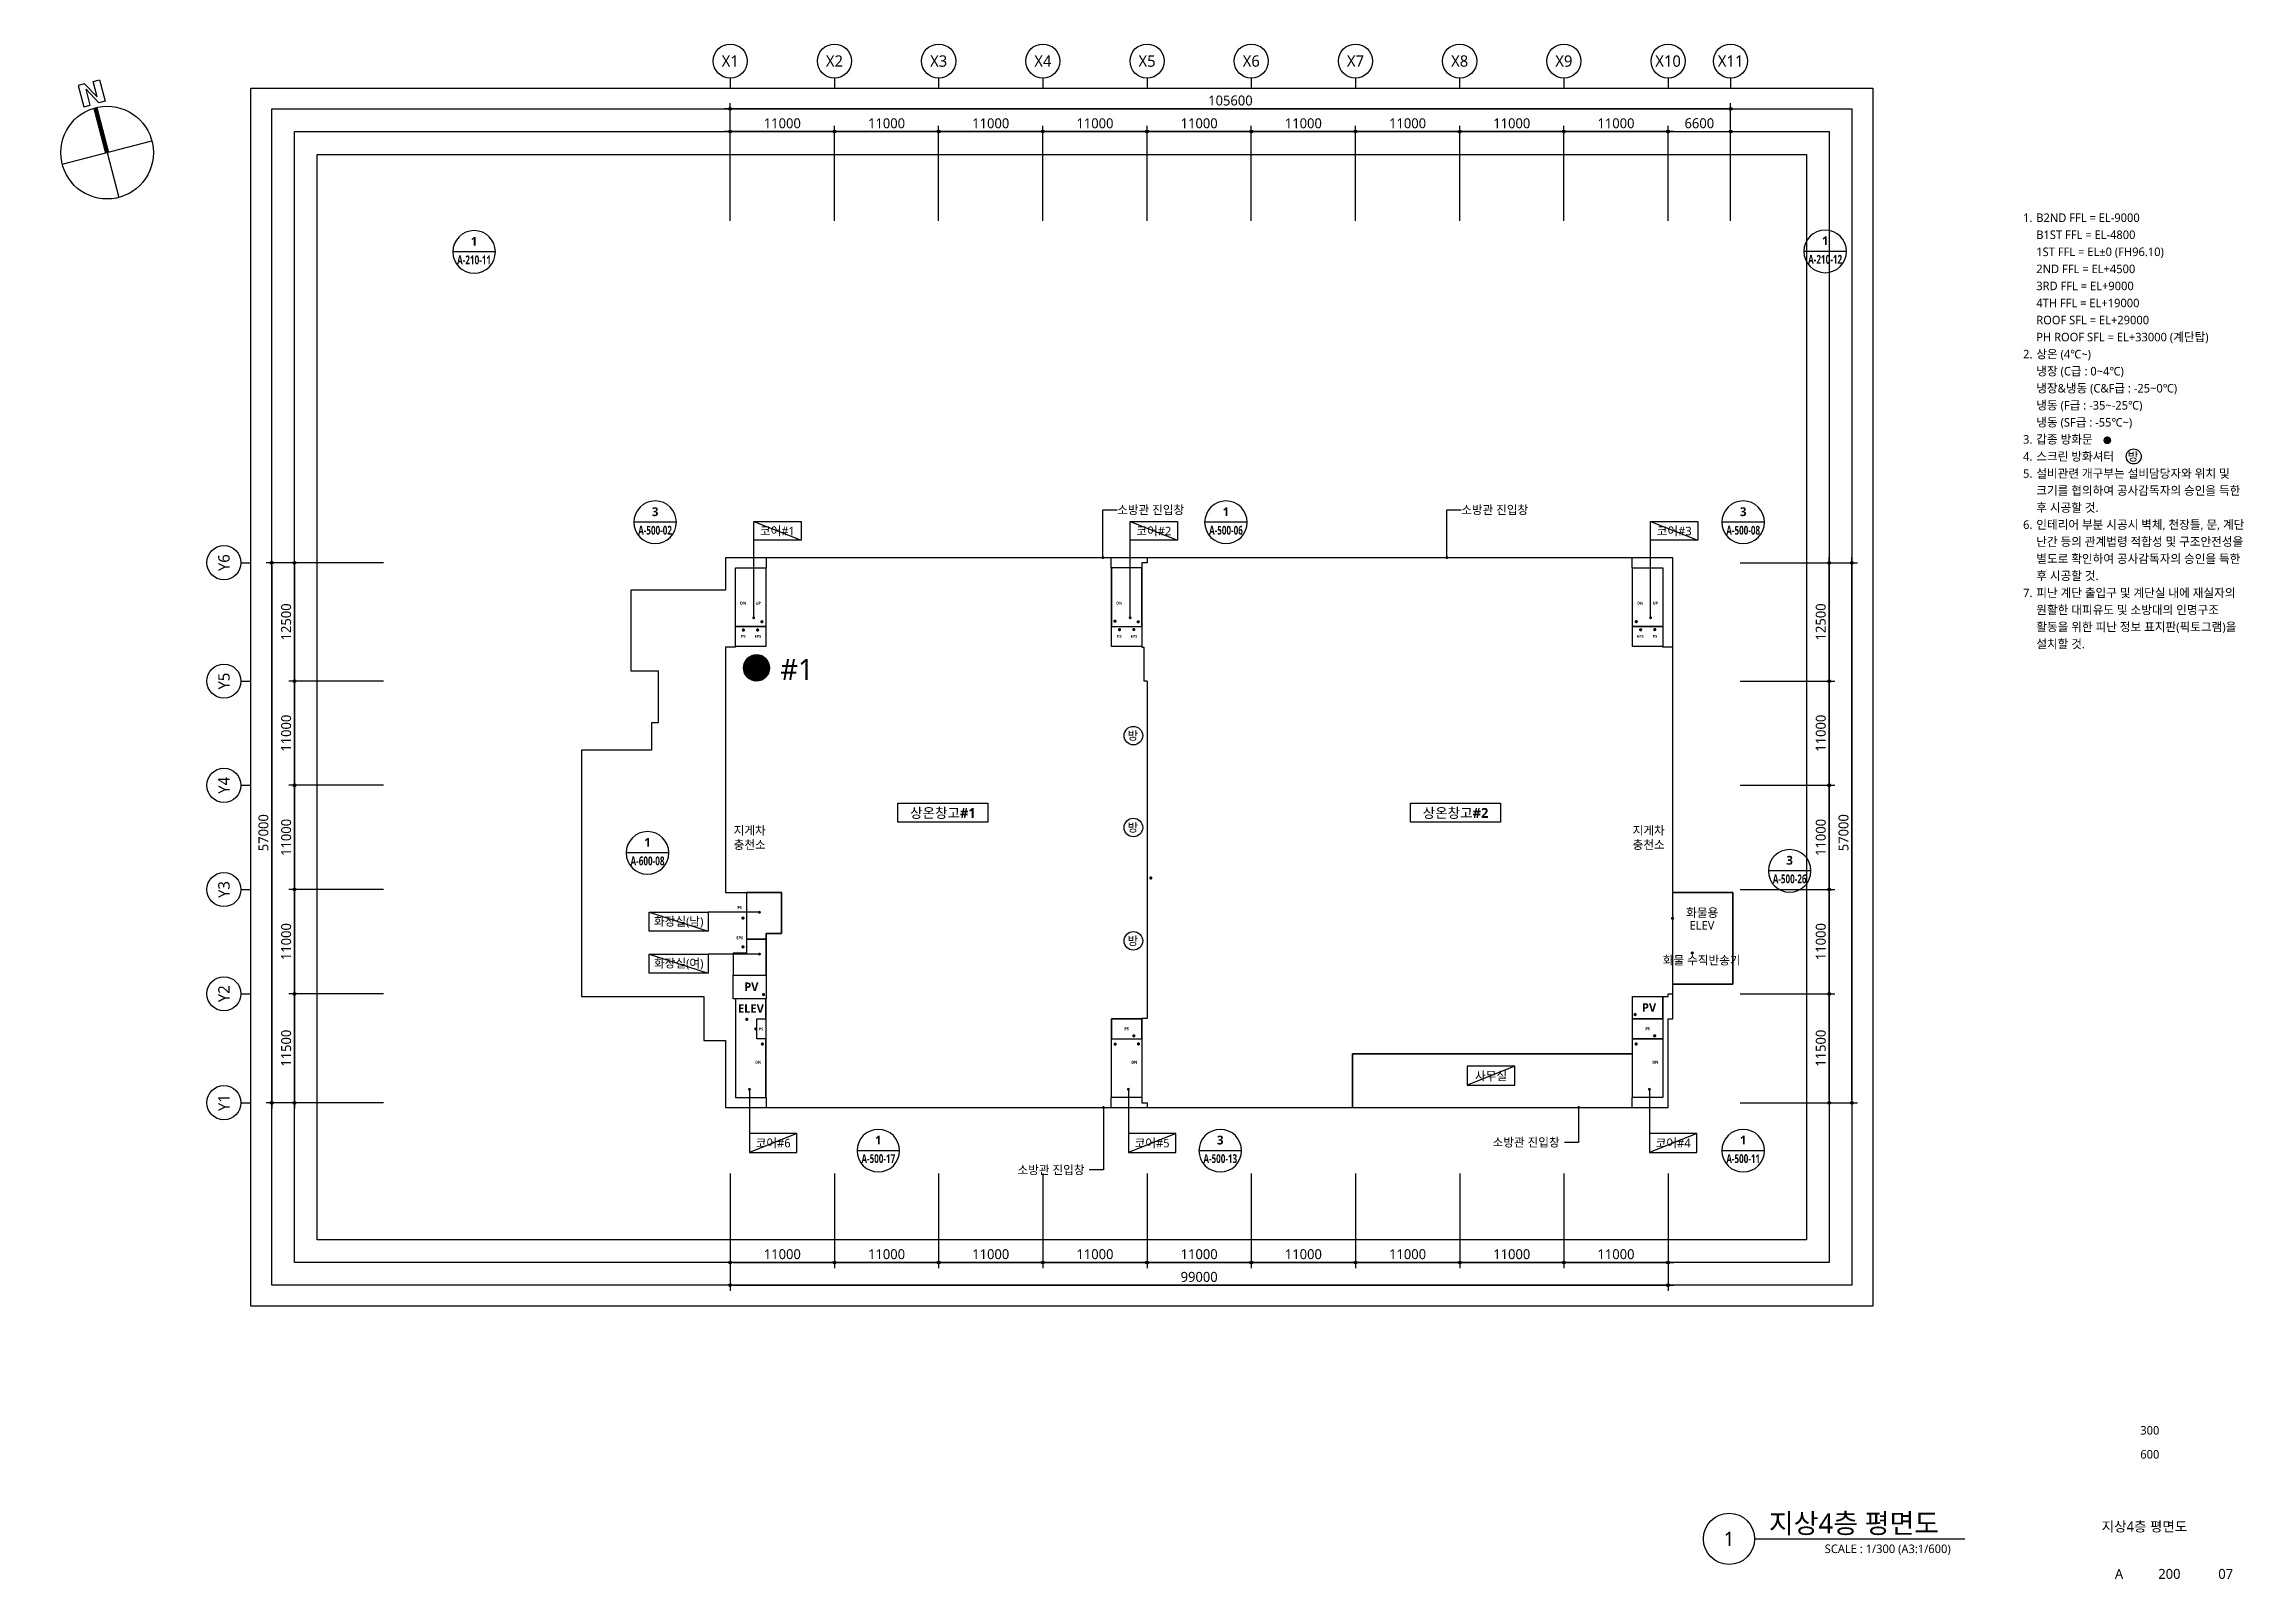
# Model space of a CAD drawing. Header units: millimetres. Extents: x -867282 to 190005487, y -1022614 to 455456909.
# Drawn here: x 1522941 to 1755178, y 7641 to 169666 of the extents above; entities that cross this region are included whole.
import ezdxf
from ezdxf.enums import TextEntityAlignment as Align

# ---------------------------------------------------------------- set-up
doc = ezdxf.new("R2010")
doc.units = ezdxf.units.MM
doc.header["$LTSCALE"] = 400
doc.header["$MEASUREMENT"] = 0
doc.header["$PDSIZE"] = -10
doc.layers.get('0').update_dxf_attribs({"linetype": 'CONTINUOUS'})
doc.layers.get('Defpoints').update_dxf_attribs({"color": 153, "linetype": 'CONTINUOUS'})
for name, color, linetype in [('A-ANNO-GRA1', 7, 'CONTINUOUS'), ('A-ANNO-NOTE', 7, 'CONTINUOUS'), ('A-ANNO-SYMB', 7, 'CONTINUOUS'), ('A-ANNO-TEXT1', 7, 'CONTINUOUS'), ('A-ANNO-TEXT2', 3, 'CONTINUOUS'), ('A-ANNO-TITL', 7, 'CONTINUOUS'), ('A-FLOR-MARK-ARCH', 1, 'CONTINUOUS'), ('A-ST-AXIS-BUB', 7, 'CONTINUOUS'), ('A-ST-AXIS-DIM', 7, 'CONTINUOUS'), ('AA-MKXS', 3, 'CONTINUOUS'), ('AA-XXXX-TXT1', 2, 'CONTINUOUS')]:
    doc.layers.add(name, color=color, linetype=linetype)
doc.layers.add('Defpoint', color=161, linetype='CONTINUOUS', plot=False)
doc.layers.add('면적', color=210, linetype='CONTINUOUS', plot=False)
doc.layers.add('구획설정라인', color=3, linetype='CONTINUOUS', lineweight=20)
doc.styles.add('2020음성 1차', font='')
doc.styles.add('SAMOO', font='romans.shx', dxfattribs={"bigfont": 'whgtxt.shx'})
doc.styles.add('SH_대대리576', font='malgun.ttf')
doc.styles.add('SH_진천_나눔', font='')
doc.styles.get('2020음성 1차').set_extended_font_data('NanumGothic', bold=True)
doc.styles.get('SH_진천_나눔').set_extended_font_data('NanumGothic', bold=True)
doc.dimstyles.new('SHP 600', dxfattribs={"dimscale": 300, "dimtxt": 3.5, "dimasz": 1, "dimexe": 2, "dimexo": 2, "dimgap": 1, "dimtad": 1, "dimdec": 0, "dimzin": 0, "dimdsep": 46, "dimtxsty": 'SH_대대리576', "dimblk": 'DIMDOT', "dimcen": 0.09, "dimclrt": 3, "dimadec": 0, "dimazin": 1, "dimtfac": 1, "dimtdec": 0, "dimtix": 1, "dimtmove": 2, "dimatfit": 0, "dimldrblk": 'DIMDOT', "dimfxl": 1, "dimtolj": 1, "dimtzin": 0, "dimarcsym": 0})

msp = doc.modelspace()

# ---------------------------------------------------------------- texts
at = {"layer": 'A-ANNO-TEXT1'}
for s, height, style, p in [('X1', 1200, 'SH_대대리576', (1595381.8, 167866.3)), ('X2', 1200, 'SH_대대리576', (1606381.8, 167866.3)), ('X3', 1200, 'SH_대대리576', (1617381.8, 167866.3)), ('X4', 1200, 'SH_대대리576', (1628381.8, 167866.3)), ('X5', 1200, 'SH_대대리576', (1639381.8, 167866.3)), ('X6', 1200, 'SH_대대리576', (1650381.8, 167866.3)), ('X7', 1200, 'SH_대대리576', (1661381.8, 167866.3)), ('X8', 1200, 'SH_대대리576', (1672381.8, 167866.3)), ('X9', 1200, 'SH_대대리576', (1683381.8, 167866.3)), ('X10', 1200, 'SH_대대리576', (1694381.8, 167866.3)), ('X11', 1200, 'SH_대대리576', (1700981.8, 167866.3)), ('DN', 300, 'SH_진천_나눔', (1596731.8, 110646.3)), ('UP', 300, 'SH_진천_나눔', (1598331.8, 110646.3)), ('DN', 300, 'SH_진천_나눔', (1636431.8, 110646.3)), ('DN', 300, 'SH_진천_나눔', (1691431.8, 110646.3)), ('UP', 300, 'SH_진천_나눔', (1693031.8, 110646.3))]:
    msp.add_text(s, height=height, dxfattribs=dict(at, style=style)).set_placement(p, align=Align.MIDDLE_CENTER)
at = {"layer": 'A-ANNO-TEXT1', "style": 'SH_진천_나눔'}
for p in [(1636224, 120490.1), (1672537.3, 120490.1), (1675857, 53727.9), (1625701.3, 50818.1)]:
    msp.add_text('소방관 진입창', height=900, dxfattribs=at).set_placement(p, align=Align.MIDDLE_LEFT)
at = {"layer": 'A-ANNO-TEXT1', "style": 'SH_대대리576'}
for s, p in [('Y6', (1541931.8, 114916.3)), ('Y5', (1541931.8, 102416.3)), ('Y4', (1541931.8, 91416.3)), ('Y3', (1541931.8, 80416.3)), ('Y2', (1541931.8, 69416.3)), ('Y1', (1541931.8, 57916.3))]:
    msp.add_text(s, height=1200, rotation=90, dxfattribs=at).set_placement(p, align=Align.MIDDLE_CENTER)
at = {"layer": 'A-ANNO-TEXT1', "style": 'SH_진천_나눔'}
for s, p in [('PS', (1596756.8, 107141.3)), ('EPS', (1598306.8, 107141.3)), ('PS', (1636456.8, 107141.3)), ('EPS', (1638006.8, 107141.3)), ('EPS', (1691456.8, 107141.3)), ('PS', (1693006.8, 107141.3)), ('PS', (1596381.8, 78516.3)), ('EPS', (1596381.8, 75316.3)), ('PS', (1598631.8, 65691.3)), ('PS', (1637231.8, 65716.3)), ('PS', (1692231.8, 65716.3)), ('DN', (1598331.8, 62186.3)), ('DN', (1638031.8, 62186.3)), ('DN', (1693031.8, 62186.3))]:
    msp.add_text(s, height=300, dxfattribs=at).set_placement(p, align=Align.MIDDLE)
for s, p in [('방', (1637321.4, 96219)), ('방', (1637321.4, 86518)), ('방', (1637321.4, 74553.4)), ('PV', (1596856.9, 69706.5)), ('ELEV', (1596195.2, 67406.1)), ('PV', (1691628.3, 67514))]:
    msp.add_text(s, height=900, dxfattribs=at).set_placement(p)
at = {"layer": 'A-ANNO-TEXT2'}
for s, height, style, p in [('코어#1', 900, 'SH_대대리576', (1600360.4, 118278.6)), ('코어#2', 900, 'SH_대대리576', (1640096.4, 118278.6)), ('코어#3', 900, 'SH_대대리576', (1695035.3, 118278.6)), ('상온창고#1', 1050, 'SH_진천_나눔', (1617832.8, 88515.7)), ('상온창고#2', 1050, 'SH_진천_나눔', (1671946.6, 88515.7)), ('화장실(남)', 900, 'SH_대대리576', (1589939.7, 77020.9)), ('화물용', 900, 'SH_대대리576', (1697985.9, 77988)), ('ELEV', 900, 'SH_대대리576', (1697958.4, 76638.9)), ('화장실(여)', 900, 'SH_대대리576', (1589939.7, 72599.4)), ('화물 수직반송기', 900, 'SH_대대리576', (1697935.8, 72969)), ('사무실', 900, 'SH_대대리576', (1675689.8, 60756.7)), ('코어#6', 900, 'SH_대대리576', (1599911.5, 53672.8)), ('코어#5', 900, 'SH_대대리576', (1639913.5, 53672.8)), ('코어#4', 900, 'SH_대대리576', (1694913.5, 53672.8))]:
    msp.add_text(s, height=height, dxfattribs=dict(at, style=style)).set_placement(p, align=Align.MIDDLE)
at = {"layer": 'A-ANNO-TITL', "style": 'SH_대대리576'}
for s, height, p in [('300', 900, (1745235.5, 23333.4)), ('600', 900, (1745235.5, 20800.2)), ('지상4층 평면도', 1050, (1744670.3, 13191.8)), ('A', 1050, (1741987.6, 8181.3)), ('200', 1050, (1747300.8, 8181.3)), ('07', 1050, (1753247.3, 8181.3))]:
    msp.add_text(s, height=height, dxfattribs=at).set_placement(p, align=Align.MIDDLE)
at = {"layer": 'Defpoint', "style": 'SH_대대리576'}
for s, p in [('지게차', (1597435.9, 86668.4)), ('지게차', (1692335.9, 86668.4)), ('충천소', (1597435.9, 85168.4)), ('충천소', (1692335.9, 85168.4))]:
    msp.add_text(s, height=900, dxfattribs=at).set_placement(p, align=Align.MIDDLE)
at = {"layer": '구획설정라인', "style": 'SH_대대리576'}
msp.add_text('#1', height=2224.26, dxfattribs=at).set_placement((1600670.5, 102542.7))

# ---------------------------------------------------------------- blocks, each defined once
blk = doc.blocks.new('DIMDOT')
at = {"color": 0}
blk.add_line((-2, 0), (2, 0), dxfattribs=at)
for radius in [0.5, 0.25]:
    blk.add_circle((0, 0), radius, dxfattribs=at)
blk = doc.blocks.new('*D47')
at = {"layer": 'A-ST-AXIS-DIM', "color": 0, "lineweight": -2, "transparency": 16777216}
for p, q in [((1595382, 151016), (1595382, 163416)), ((1700682, 162816), (1595682, 162816)), ((1700982, 151016), (1700982, 163416))]:
    blk.add_line(p, q, dxfattribs=at)
at = {"layer": 'Defpoints', "color": 0, "transparency": 16777216}
for p in [(1595382, 162816), (1595382, 150416), (1700982, 150416)]:
    blk.add_point(p, dxfattribs=at)
at = {"layer": 'A-ST-AXIS-DIM', "color": 0, "linetype": 'ByBlock', "lineweight": -2, "transparency": 16777216, "xscale": 300, "yscale": 300, "zscale": 300, "rotation": 180}
blk.add_blockref('DIMDOT', (1595382, 162816), dxfattribs=at)
at = {"layer": 'A-ST-AXIS-DIM', "color": 0, "linetype": 'ByBlock', "lineweight": -2, "transparency": 16777216, "xscale": 300, "yscale": 300, "zscale": 300}
blk.add_blockref('DIMDOT', (1700982, 162816), dxfattribs=at)
at = {"layer": 'A-ST-AXIS-DIM', "color": 3, "transparency": 16777216, "insert": (1648182, 163696), "char_height": 1050, "attachment_point": 5, "style": 'SH_대대리576'}
blk.add_mtext('\\A1;105600', dxfattribs=at)
blk = doc.blocks.new('*D48')
at = {"layer": 'A-ST-AXIS-DIM', "color": 0, "lineweight": -2, "transparency": 16777216}
for p, q in [((1595382, 151016), (1595382, 161016)), ((1606082, 160416), (1595682, 160416)), ((1606382, 151016), (1606382, 161016))]:
    blk.add_line(p, q, dxfattribs=at)
at = {"layer": 'Defpoints', "color": 0, "transparency": 16777216}
for p in [(1595382, 160416), (1595382, 150416), (1606382, 150416)]:
    blk.add_point(p, dxfattribs=at)
at = {"layer": 'A-ST-AXIS-DIM', "color": 0, "linetype": 'ByBlock', "lineweight": -2, "transparency": 16777216, "xscale": 300, "yscale": 300, "zscale": 300, "rotation": 180}
blk.add_blockref('DIMDOT', (1595382, 160416), dxfattribs=at)
at = {"layer": 'A-ST-AXIS-DIM', "color": 0, "linetype": 'ByBlock', "lineweight": -2, "transparency": 16777216, "xscale": 300, "yscale": 300, "zscale": 300}
blk.add_blockref('DIMDOT', (1606382, 160416), dxfattribs=at)
at = {"layer": 'A-ST-AXIS-DIM', "color": 3, "transparency": 16777216, "insert": (1600882, 161292), "char_height": 1050, "attachment_point": 5, "style": 'SH_대대리576'}
blk.add_mtext('\\A1;11000', dxfattribs=at)
blk = doc.blocks.new('*D49')
at = {"layer": 'A-ST-AXIS-DIM', "color": 0, "lineweight": -2, "transparency": 16777216}
for p, q in [((1606382, 151016), (1606382, 161016)), ((1617082, 160416), (1606682, 160416)), ((1617382, 151016), (1617382, 161016))]:
    blk.add_line(p, q, dxfattribs=at)
at = {"layer": 'Defpoints', "color": 0, "transparency": 16777216}
for p in [(1606382, 160416), (1606382, 150416), (1617382, 150416)]:
    blk.add_point(p, dxfattribs=at)
at = {"layer": 'A-ST-AXIS-DIM', "color": 0, "linetype": 'ByBlock', "lineweight": -2, "transparency": 16777216, "xscale": 300, "yscale": 300, "zscale": 300, "rotation": 180}
blk.add_blockref('DIMDOT', (1606382, 160416), dxfattribs=at)
at = {"layer": 'A-ST-AXIS-DIM', "color": 0, "linetype": 'ByBlock', "lineweight": -2, "transparency": 16777216, "xscale": 300, "yscale": 300, "zscale": 300}
blk.add_blockref('DIMDOT', (1617382, 160416), dxfattribs=at)
at = {"layer": 'A-ST-AXIS-DIM', "color": 3, "transparency": 16777216, "insert": (1611882, 161292), "char_height": 1050, "attachment_point": 5, "style": 'SH_대대리576'}
blk.add_mtext('\\A1;11000', dxfattribs=at)
blk = doc.blocks.new('*D50')
at = {"layer": 'A-ST-AXIS-DIM', "color": 0, "lineweight": -2, "transparency": 16777216}
for p, q in [((1617382, 151016), (1617382, 161016)), ((1628082, 160416), (1617682, 160416)), ((1628382, 151016), (1628382, 161016))]:
    blk.add_line(p, q, dxfattribs=at)
at = {"layer": 'Defpoints', "color": 0, "transparency": 16777216}
for p in [(1617382, 160416), (1617382, 150416), (1628382, 150416)]:
    blk.add_point(p, dxfattribs=at)
at = {"layer": 'A-ST-AXIS-DIM', "color": 0, "linetype": 'ByBlock', "lineweight": -2, "transparency": 16777216, "xscale": 300, "yscale": 300, "zscale": 300, "rotation": 180}
blk.add_blockref('DIMDOT', (1617382, 160416), dxfattribs=at)
at = {"layer": 'A-ST-AXIS-DIM', "color": 0, "linetype": 'ByBlock', "lineweight": -2, "transparency": 16777216, "xscale": 300, "yscale": 300, "zscale": 300}
blk.add_blockref('DIMDOT', (1628382, 160416), dxfattribs=at)
at = {"layer": 'A-ST-AXIS-DIM', "color": 3, "transparency": 16777216, "insert": (1622882, 161292), "char_height": 1050, "attachment_point": 5, "style": 'SH_대대리576'}
blk.add_mtext('\\A1;11000', dxfattribs=at)
blk = doc.blocks.new('*D51')
at = {"layer": 'A-ST-AXIS-DIM', "color": 0, "lineweight": -2, "transparency": 16777216}
for p, q in [((1628382, 151016), (1628382, 161016)), ((1639082, 160416), (1628682, 160416)), ((1639382, 151016), (1639382, 161016))]:
    blk.add_line(p, q, dxfattribs=at)
at = {"layer": 'Defpoints', "color": 0, "transparency": 16777216}
for p in [(1628382, 160416), (1628382, 150416), (1639382, 150416)]:
    blk.add_point(p, dxfattribs=at)
at = {"layer": 'A-ST-AXIS-DIM', "color": 0, "linetype": 'ByBlock', "lineweight": -2, "transparency": 16777216, "xscale": 300, "yscale": 300, "zscale": 300, "rotation": 180}
blk.add_blockref('DIMDOT', (1628382, 160416), dxfattribs=at)
at = {"layer": 'A-ST-AXIS-DIM', "color": 0, "linetype": 'ByBlock', "lineweight": -2, "transparency": 16777216, "xscale": 300, "yscale": 300, "zscale": 300}
blk.add_blockref('DIMDOT', (1639382, 160416), dxfattribs=at)
at = {"layer": 'A-ST-AXIS-DIM', "color": 3, "transparency": 16777216, "insert": (1633882, 161292), "char_height": 1050, "attachment_point": 5, "style": 'SH_대대리576'}
blk.add_mtext('\\A1;11000', dxfattribs=at)
blk = doc.blocks.new('*D52')
at = {"layer": 'A-ST-AXIS-DIM', "color": 0, "lineweight": -2, "transparency": 16777216}
for p, q in [((1639382, 151016), (1639382, 161016)), ((1650082, 160416), (1639682, 160416)), ((1650382, 151016), (1650382, 161016))]:
    blk.add_line(p, q, dxfattribs=at)
at = {"layer": 'Defpoints', "color": 0, "transparency": 16777216}
for p in [(1639382, 160416), (1639382, 150416), (1650382, 150416)]:
    blk.add_point(p, dxfattribs=at)
at = {"layer": 'A-ST-AXIS-DIM', "color": 0, "linetype": 'ByBlock', "lineweight": -2, "transparency": 16777216, "xscale": 300, "yscale": 300, "zscale": 300, "rotation": 180}
blk.add_blockref('DIMDOT', (1639382, 160416), dxfattribs=at)
at = {"layer": 'A-ST-AXIS-DIM', "color": 0, "linetype": 'ByBlock', "lineweight": -2, "transparency": 16777216, "xscale": 300, "yscale": 300, "zscale": 300}
blk.add_blockref('DIMDOT', (1650382, 160416), dxfattribs=at)
at = {"layer": 'A-ST-AXIS-DIM', "color": 3, "transparency": 16777216, "insert": (1644882, 161292), "char_height": 1050, "attachment_point": 5, "style": 'SH_대대리576'}
blk.add_mtext('\\A1;11000', dxfattribs=at)
blk = doc.blocks.new('*D53')
at = {"layer": 'A-ST-AXIS-DIM', "color": 0, "lineweight": -2, "transparency": 16777216}
for p, q in [((1650382, 151016), (1650382, 161016)), ((1661082, 160416), (1650682, 160416)), ((1661382, 151016), (1661382, 161016))]:
    blk.add_line(p, q, dxfattribs=at)
at = {"layer": 'Defpoints', "color": 0, "transparency": 16777216}
for p in [(1650382, 160416), (1650382, 150416), (1661382, 150416)]:
    blk.add_point(p, dxfattribs=at)
at = {"layer": 'A-ST-AXIS-DIM', "color": 0, "linetype": 'ByBlock', "lineweight": -2, "transparency": 16777216, "xscale": 300, "yscale": 300, "zscale": 300, "rotation": 180}
blk.add_blockref('DIMDOT', (1650382, 160416), dxfattribs=at)
at = {"layer": 'A-ST-AXIS-DIM', "color": 0, "linetype": 'ByBlock', "lineweight": -2, "transparency": 16777216, "xscale": 300, "yscale": 300, "zscale": 300}
blk.add_blockref('DIMDOT', (1661382, 160416), dxfattribs=at)
at = {"layer": 'A-ST-AXIS-DIM', "color": 3, "transparency": 16777216, "insert": (1655882, 161292), "char_height": 1050, "attachment_point": 5, "style": 'SH_대대리576'}
blk.add_mtext('\\A1;11000', dxfattribs=at)
blk = doc.blocks.new('*D54')
at = {"layer": 'A-ST-AXIS-DIM', "color": 0, "lineweight": -2, "transparency": 16777216}
for p, q in [((1661382, 151016), (1661382, 161016)), ((1672082, 160416), (1661682, 160416)), ((1672382, 151016), (1672382, 161016))]:
    blk.add_line(p, q, dxfattribs=at)
at = {"layer": 'Defpoints', "color": 0, "transparency": 16777216}
for p in [(1661382, 160416), (1661382, 150416), (1672382, 150416)]:
    blk.add_point(p, dxfattribs=at)
at = {"layer": 'A-ST-AXIS-DIM', "color": 0, "linetype": 'ByBlock', "lineweight": -2, "transparency": 16777216, "xscale": 300, "yscale": 300, "zscale": 300, "rotation": 180}
blk.add_blockref('DIMDOT', (1661382, 160416), dxfattribs=at)
at = {"layer": 'A-ST-AXIS-DIM', "color": 0, "linetype": 'ByBlock', "lineweight": -2, "transparency": 16777216, "xscale": 300, "yscale": 300, "zscale": 300}
blk.add_blockref('DIMDOT', (1672382, 160416), dxfattribs=at)
at = {"layer": 'A-ST-AXIS-DIM', "color": 3, "transparency": 16777216, "insert": (1666882, 161292), "char_height": 1050, "attachment_point": 5, "style": 'SH_대대리576'}
blk.add_mtext('\\A1;11000', dxfattribs=at)
blk = doc.blocks.new('*D55')
at = {"layer": 'A-ST-AXIS-DIM', "color": 0, "lineweight": -2, "transparency": 16777216}
for p, q in [((1672382, 151016), (1672382, 161016)), ((1683082, 160416), (1672682, 160416)), ((1683382, 151016), (1683382, 161016))]:
    blk.add_line(p, q, dxfattribs=at)
at = {"layer": 'Defpoints', "color": 0, "transparency": 16777216}
for p in [(1672382, 160416), (1672382, 150416), (1683382, 150416)]:
    blk.add_point(p, dxfattribs=at)
at = {"layer": 'A-ST-AXIS-DIM', "color": 0, "linetype": 'ByBlock', "lineweight": -2, "transparency": 16777216, "xscale": 300, "yscale": 300, "zscale": 300, "rotation": 180}
blk.add_blockref('DIMDOT', (1672382, 160416), dxfattribs=at)
at = {"layer": 'A-ST-AXIS-DIM', "color": 0, "linetype": 'ByBlock', "lineweight": -2, "transparency": 16777216, "xscale": 300, "yscale": 300, "zscale": 300}
blk.add_blockref('DIMDOT', (1683382, 160416), dxfattribs=at)
at = {"layer": 'A-ST-AXIS-DIM', "color": 3, "transparency": 16777216, "insert": (1677882, 161292), "char_height": 1050, "attachment_point": 5, "style": 'SH_대대리576'}
blk.add_mtext('\\A1;11000', dxfattribs=at)
blk = doc.blocks.new('*D56')
at = {"layer": 'A-ST-AXIS-DIM', "color": 0, "lineweight": -2, "transparency": 16777216}
for p, q in [((1683382, 151016), (1683382, 161016)), ((1694082, 160416), (1683682, 160416)), ((1694382, 151016), (1694382, 161016))]:
    blk.add_line(p, q, dxfattribs=at)
at = {"layer": 'Defpoints', "color": 0, "transparency": 16777216}
for p in [(1683382, 160416), (1683382, 150416), (1694382, 150416)]:
    blk.add_point(p, dxfattribs=at)
at = {"layer": 'A-ST-AXIS-DIM', "color": 0, "linetype": 'ByBlock', "lineweight": -2, "transparency": 16777216, "xscale": 300, "yscale": 300, "zscale": 300, "rotation": 180}
blk.add_blockref('DIMDOT', (1683382, 160416), dxfattribs=at)
at = {"layer": 'A-ST-AXIS-DIM', "color": 0, "linetype": 'ByBlock', "lineweight": -2, "transparency": 16777216, "xscale": 300, "yscale": 300, "zscale": 300}
blk.add_blockref('DIMDOT', (1694382, 160416), dxfattribs=at)
at = {"layer": 'A-ST-AXIS-DIM', "color": 3, "transparency": 16777216, "insert": (1688882, 161292), "char_height": 1050, "attachment_point": 5, "style": 'SH_대대리576'}
blk.add_mtext('\\A1;11000', dxfattribs=at)
blk = doc.blocks.new('A-ST-AXIS-BUB-1')
at = {"layer": 'A-ST-AXIS-BUB'}
blk.add_line((0, 350), (0, 0), dxfattribs=at)
blk.add_circle((0, 950), 600, dxfattribs=at)
blk = doc.blocks.new('*D95')
at = {"layer": 'A-ST-AXIS-DIM', "color": 0, "lineweight": -2, "transparency": 16777216}
for p, q in [((1558782, 114916), (1546382, 114916)), ((1546982, 114616), (1546982, 58216)), ((1558782, 57916), (1546382, 57916))]:
    blk.add_line(p, q, dxfattribs=at)
at = {"layer": 'Defpoints', "color": 0, "transparency": 16777216}
for p in [(1559382, 114916), (1546982, 57916), (1559382, 57916)]:
    blk.add_point(p, dxfattribs=at)
at = {"layer": 'A-ST-AXIS-DIM', "color": 0, "linetype": 'ByBlock', "lineweight": -2, "transparency": 16777216, "xscale": 300, "yscale": 300, "zscale": 300}
for p, rotation in [((1546982, 114916), 90), ((1546982, 57916), 270)]:
    blk.add_blockref('DIMDOT', p, dxfattribs=dict(at, rotation=rotation))
at = {"layer": 'A-ST-AXIS-DIM', "color": 3, "transparency": 16777216, "insert": (1546105, 86416), "char_height": 1050, "attachment_point": 5, "rotation": 90, "style": 'SH_대대리576'}
blk.add_mtext('\\A1;57000', dxfattribs=at)
blk = doc.blocks.new('*D96')
at = {"layer": 'A-ST-AXIS-DIM', "color": 0, "lineweight": -2, "transparency": 16777216}
for p, q in [((1558782, 69416), (1548782, 69416)), ((1549382, 69116), (1549382, 58216)), ((1558782, 57916), (1548782, 57916))]:
    blk.add_line(p, q, dxfattribs=at)
at = {"layer": 'Defpoints', "color": 0, "transparency": 16777216}
for p in [(1559382, 69416), (1549382, 57916), (1559382, 57916)]:
    blk.add_point(p, dxfattribs=at)
at = {"layer": 'A-ST-AXIS-DIM', "color": 0, "linetype": 'ByBlock', "lineweight": -2, "transparency": 16777216, "xscale": 300, "yscale": 300, "zscale": 300}
for p, rotation in [((1549382, 69416), 90), ((1549382, 57916), 270)]:
    blk.add_blockref('DIMDOT', p, dxfattribs=dict(at, rotation=rotation))
at = {"layer": 'A-ST-AXIS-DIM', "color": 3, "transparency": 16777216, "insert": (1548505, 63666), "char_height": 1050, "attachment_point": 5, "rotation": 90, "style": 'SH_대대리576'}
blk.add_mtext('\\A1;11500', dxfattribs=at)
blk = doc.blocks.new('*D97')
at = {"layer": 'A-ST-AXIS-DIM', "color": 0, "lineweight": -2, "transparency": 16777216}
for p, q in [((1558782, 80416), (1548782, 80416)), ((1549382, 80116), (1549382, 69716)), ((1558782, 69416), (1548782, 69416))]:
    blk.add_line(p, q, dxfattribs=at)
at = {"layer": 'Defpoints', "color": 0, "transparency": 16777216}
for p in [(1559382, 80416), (1549382, 69416), (1559382, 69416)]:
    blk.add_point(p, dxfattribs=at)
at = {"layer": 'A-ST-AXIS-DIM', "color": 0, "linetype": 'ByBlock', "lineweight": -2, "transparency": 16777216, "xscale": 300, "yscale": 300, "zscale": 300}
for p, rotation in [((1549382, 80416), 90), ((1549382, 69416), 270)]:
    blk.add_blockref('DIMDOT', p, dxfattribs=dict(at, rotation=rotation))
at = {"layer": 'A-ST-AXIS-DIM', "color": 3, "transparency": 16777216, "insert": (1548506, 74916), "char_height": 1050, "attachment_point": 5, "rotation": 90, "style": 'SH_대대리576'}
blk.add_mtext('\\A1;11000', dxfattribs=at)
blk = doc.blocks.new('*D98')
at = {"layer": 'A-ST-AXIS-DIM', "color": 0, "lineweight": -2, "transparency": 16777216}
for p, q in [((1558782, 91416), (1548782, 91416)), ((1549382, 91116), (1549382, 80716)), ((1558782, 80416), (1548782, 80416))]:
    blk.add_line(p, q, dxfattribs=at)
at = {"layer": 'Defpoints', "color": 0, "transparency": 16777216}
for p in [(1559382, 91416), (1549382, 80416), (1559382, 80416)]:
    blk.add_point(p, dxfattribs=at)
at = {"layer": 'A-ST-AXIS-DIM', "color": 0, "linetype": 'ByBlock', "lineweight": -2, "transparency": 16777216, "xscale": 300, "yscale": 300, "zscale": 300}
for p, rotation in [((1549382, 91416), 90), ((1549382, 80416), 270)]:
    blk.add_blockref('DIMDOT', p, dxfattribs=dict(at, rotation=rotation))
at = {"layer": 'A-ST-AXIS-DIM', "color": 3, "transparency": 16777216, "insert": (1548506, 85916), "char_height": 1050, "attachment_point": 5, "rotation": 90, "style": 'SH_대대리576'}
blk.add_mtext('\\A1;11000', dxfattribs=at)
blk = doc.blocks.new('*D99')
at = {"layer": 'A-ST-AXIS-DIM', "color": 0, "lineweight": -2, "transparency": 16777216}
for p, q in [((1558782, 102416), (1548782, 102416)), ((1549382, 102116), (1549382, 91716)), ((1558782, 91416), (1548782, 91416))]:
    blk.add_line(p, q, dxfattribs=at)
at = {"layer": 'Defpoints', "color": 0, "transparency": 16777216}
for p in [(1559382, 102416), (1549382, 91416), (1559382, 91416)]:
    blk.add_point(p, dxfattribs=at)
at = {"layer": 'A-ST-AXIS-DIM', "color": 0, "linetype": 'ByBlock', "lineweight": -2, "transparency": 16777216, "xscale": 300, "yscale": 300, "zscale": 300}
for p, rotation in [((1549382, 102416), 90), ((1549382, 91416), 270)]:
    blk.add_blockref('DIMDOT', p, dxfattribs=dict(at, rotation=rotation))
at = {"layer": 'A-ST-AXIS-DIM', "color": 3, "transparency": 16777216, "insert": (1548506, 96916), "char_height": 1050, "attachment_point": 5, "rotation": 90, "style": 'SH_대대리576'}
blk.add_mtext('\\A1;11000', dxfattribs=at)
blk = doc.blocks.new('*D100')
at = {"layer": 'A-ST-AXIS-DIM', "color": 0, "lineweight": -2, "transparency": 16777216}
for p, q in [((1558782, 114916), (1548782, 114916)), ((1549382, 114616), (1549382, 102716)), ((1558782, 102416), (1548782, 102416))]:
    blk.add_line(p, q, dxfattribs=at)
at = {"layer": 'Defpoints', "color": 0, "transparency": 16777216}
for p in [(1559382, 114916), (1549382, 102416), (1559382, 102416)]:
    blk.add_point(p, dxfattribs=at)
at = {"layer": 'A-ST-AXIS-DIM', "color": 0, "linetype": 'ByBlock', "lineweight": -2, "transparency": 16777216, "xscale": 300, "yscale": 300, "zscale": 300}
for p, rotation in [((1549382, 114916), 90), ((1549382, 102416), 270)]:
    blk.add_blockref('DIMDOT', p, dxfattribs=dict(at, rotation=rotation))
at = {"layer": 'A-ST-AXIS-DIM', "color": 3, "transparency": 16777216, "insert": (1548503, 108666), "char_height": 1050, "attachment_point": 5, "rotation": 90, "style": 'SH_대대리576'}
blk.add_mtext('\\A1;12500', dxfattribs=at)
blk = doc.blocks.new('*D236')
at = {"layer": 'A-ST-AXIS-DIM', "color": 0, "lineweight": -2, "transparency": 16777216}
for p, q in [((1701982, 114916), (1711982, 114916)), ((1711382, 102716), (1711382, 114616)), ((1701982, 102416), (1711982, 102416))]:
    blk.add_line(p, q, dxfattribs=at)
at = {"layer": 'Defpoints', "color": 0, "transparency": 16777216}
for p in [(1701382, 114916), (1711382, 114916), (1701382, 102416)]:
    blk.add_point(p, dxfattribs=at)
at = {"layer": 'A-ST-AXIS-DIM', "color": 0, "linetype": 'ByBlock', "lineweight": -2, "transparency": 16777216, "xscale": 300, "yscale": 300, "zscale": 300}
for p, rotation in [((1711382, 114916), 90), ((1711382, 102416), 270)]:
    blk.add_blockref('DIMDOT', p, dxfattribs=dict(at, rotation=rotation))
at = {"layer": 'A-ST-AXIS-DIM', "color": 3, "transparency": 16777216, "insert": (1710503, 108666), "char_height": 1050, "attachment_point": 5, "rotation": 90, "style": 'SH_대대리576'}
blk.add_mtext('\\A1;12500', dxfattribs=at)
blk = doc.blocks.new('*D237')
at = {"layer": 'A-ST-AXIS-DIM', "color": 0, "lineweight": -2, "transparency": 16777216}
for p, q in [((1701982, 102416), (1711982, 102416)), ((1711382, 91716), (1711382, 102116)), ((1701982, 91416), (1711982, 91416))]:
    blk.add_line(p, q, dxfattribs=at)
at = {"layer": 'Defpoints', "color": 0, "transparency": 16777216}
for p in [(1701382, 102416), (1711382, 102416), (1701382, 91416)]:
    blk.add_point(p, dxfattribs=at)
at = {"layer": 'A-ST-AXIS-DIM', "color": 0, "linetype": 'ByBlock', "lineweight": -2, "transparency": 16777216, "xscale": 300, "yscale": 300, "zscale": 300}
for p, rotation in [((1711382, 102416), 90), ((1711382, 91416), 270)]:
    blk.add_blockref('DIMDOT', p, dxfattribs=dict(at, rotation=rotation))
at = {"layer": 'A-ST-AXIS-DIM', "color": 3, "transparency": 16777216, "insert": (1710506, 96916), "char_height": 1050, "attachment_point": 5, "rotation": 90, "style": 'SH_대대리576'}
blk.add_mtext('\\A1;11000', dxfattribs=at)
blk = doc.blocks.new('*D238')
at = {"layer": 'A-ST-AXIS-DIM', "color": 0, "lineweight": -2, "transparency": 16777216}
for p, q in [((1701982, 91416), (1711982, 91416)), ((1711382, 80716), (1711382, 91116)), ((1701982, 80416), (1711982, 80416))]:
    blk.add_line(p, q, dxfattribs=at)
at = {"layer": 'Defpoints', "color": 0, "transparency": 16777216}
for p in [(1701382, 91416), (1711382, 91416), (1701382, 80416)]:
    blk.add_point(p, dxfattribs=at)
at = {"layer": 'A-ST-AXIS-DIM', "color": 0, "linetype": 'ByBlock', "lineweight": -2, "transparency": 16777216, "xscale": 300, "yscale": 300, "zscale": 300}
for p, rotation in [((1711382, 91416), 90), ((1711382, 80416), 270)]:
    blk.add_blockref('DIMDOT', p, dxfattribs=dict(at, rotation=rotation))
at = {"layer": 'A-ST-AXIS-DIM', "color": 3, "transparency": 16777216, "insert": (1710506, 85916), "char_height": 1050, "attachment_point": 5, "rotation": 90, "style": 'SH_대대리576'}
blk.add_mtext('\\A1;11000', dxfattribs=at)
blk = doc.blocks.new('*D239')
at = {"layer": 'A-ST-AXIS-DIM', "color": 0, "lineweight": -2, "transparency": 16777216}
for p, q in [((1701982, 80416), (1711982, 80416)), ((1711382, 69716), (1711382, 80116)), ((1701982, 69416), (1711982, 69416))]:
    blk.add_line(p, q, dxfattribs=at)
at = {"layer": 'Defpoints', "color": 0, "transparency": 16777216}
for p in [(1701382, 80416), (1711382, 80416), (1701382, 69416)]:
    blk.add_point(p, dxfattribs=at)
at = {"layer": 'A-ST-AXIS-DIM', "color": 0, "linetype": 'ByBlock', "lineweight": -2, "transparency": 16777216, "xscale": 300, "yscale": 300, "zscale": 300}
for p, rotation in [((1711382, 80416), 90), ((1711382, 69416), 270)]:
    blk.add_blockref('DIMDOT', p, dxfattribs=dict(at, rotation=rotation))
at = {"layer": 'A-ST-AXIS-DIM', "color": 3, "transparency": 16777216, "insert": (1710506, 74916), "char_height": 1050, "attachment_point": 5, "rotation": 90, "style": 'SH_대대리576'}
blk.add_mtext('\\A1;11000', dxfattribs=at)
blk = doc.blocks.new('*D240')
at = {"layer": 'A-ST-AXIS-DIM', "color": 0, "lineweight": -2, "transparency": 16777216}
for p, q in [((1701982, 69416), (1711982, 69416)), ((1711382, 58216), (1711382, 69116)), ((1701982, 57916), (1711982, 57916))]:
    blk.add_line(p, q, dxfattribs=at)
at = {"layer": 'Defpoints', "color": 0, "transparency": 16777216}
for p in [(1701382, 69416), (1711382, 69416), (1701382, 57916)]:
    blk.add_point(p, dxfattribs=at)
at = {"layer": 'A-ST-AXIS-DIM', "color": 0, "linetype": 'ByBlock', "lineweight": -2, "transparency": 16777216, "xscale": 300, "yscale": 300, "zscale": 300}
for p, rotation in [((1711382, 69416), 90), ((1711382, 57916), 270)]:
    blk.add_blockref('DIMDOT', p, dxfattribs=dict(at, rotation=rotation))
at = {"layer": 'A-ST-AXIS-DIM', "color": 3, "transparency": 16777216, "insert": (1710505, 63666), "char_height": 1050, "attachment_point": 5, "rotation": 90, "style": 'SH_대대리576'}
blk.add_mtext('\\A1;11500', dxfattribs=at)
blk = doc.blocks.new('*D241')
at = {"layer": 'A-ST-AXIS-DIM', "color": 0, "lineweight": -2, "transparency": 16777216}
for p, q in [((1701982, 114916), (1714382, 114916)), ((1713782, 58216), (1713782, 114616)), ((1701982, 57916), (1714382, 57916))]:
    blk.add_line(p, q, dxfattribs=at)
at = {"layer": 'Defpoints', "color": 0, "transparency": 16777216}
for p in [(1701382, 114916), (1713782, 114916), (1701382, 57916)]:
    blk.add_point(p, dxfattribs=at)
at = {"layer": 'A-ST-AXIS-DIM', "color": 0, "linetype": 'ByBlock', "lineweight": -2, "transparency": 16777216, "xscale": 300, "yscale": 300, "zscale": 300}
for p, rotation in [((1713782, 114916), 90), ((1713782, 57916), 270)]:
    blk.add_blockref('DIMDOT', p, dxfattribs=dict(at, rotation=rotation))
at = {"layer": 'A-ST-AXIS-DIM', "color": 3, "transparency": 16777216, "insert": (1712905, 86416), "char_height": 1050, "attachment_point": 5, "rotation": 90, "style": 'SH_대대리576'}
blk.add_mtext('\\A1;57000', dxfattribs=at)
blk = doc.blocks.new('*D242')
at = {"layer": 'A-ST-AXIS-DIM', "color": 0, "lineweight": -2, "transparency": 16777216}
for p, q in [((1595382, 50445), (1595382, 40445)), ((1606382, 50445), (1606382, 40445)), ((1595682, 41045), (1606082, 41045))]:
    blk.add_line(p, q, dxfattribs=at)
at = {"layer": 'Defpoints', "color": 0, "transparency": 16777216}
for p in [(1595382, 51045), (1606382, 51045), (1606382, 41045)]:
    blk.add_point(p, dxfattribs=at)
at = {"layer": 'A-ST-AXIS-DIM', "color": 0, "linetype": 'ByBlock', "lineweight": -2, "transparency": 16777216, "xscale": 300, "yscale": 300, "zscale": 300, "rotation": 180}
blk.add_blockref('DIMDOT', (1595382, 41045), dxfattribs=at)
at = {"layer": 'A-ST-AXIS-DIM', "color": 0, "linetype": 'ByBlock', "lineweight": -2, "transparency": 16777216, "xscale": 300, "yscale": 300, "zscale": 300}
blk.add_blockref('DIMDOT', (1606382, 41045), dxfattribs=at)
at = {"layer": 'A-ST-AXIS-DIM', "color": 3, "transparency": 16777216, "insert": (1600882, 41921), "char_height": 1050, "attachment_point": 5, "style": 'SH_대대리576'}
blk.add_mtext('\\A1;11000', dxfattribs=at)
blk = doc.blocks.new('*D243')
at = {"layer": 'A-ST-AXIS-DIM', "color": 0, "lineweight": -2, "transparency": 16777216}
for p, q in [((1606382, 50445), (1606382, 40445)), ((1617382, 50445), (1617382, 40445)), ((1606682, 41045), (1617082, 41045))]:
    blk.add_line(p, q, dxfattribs=at)
at = {"layer": 'Defpoints', "color": 0, "transparency": 16777216}
for p in [(1606382, 51045), (1617382, 51045), (1617382, 41045)]:
    blk.add_point(p, dxfattribs=at)
at = {"layer": 'A-ST-AXIS-DIM', "color": 0, "linetype": 'ByBlock', "lineweight": -2, "transparency": 16777216, "xscale": 300, "yscale": 300, "zscale": 300, "rotation": 180}
blk.add_blockref('DIMDOT', (1606382, 41045), dxfattribs=at)
at = {"layer": 'A-ST-AXIS-DIM', "color": 0, "linetype": 'ByBlock', "lineweight": -2, "transparency": 16777216, "xscale": 300, "yscale": 300, "zscale": 300}
blk.add_blockref('DIMDOT', (1617382, 41045), dxfattribs=at)
at = {"layer": 'A-ST-AXIS-DIM', "color": 3, "transparency": 16777216, "insert": (1611882, 41921), "char_height": 1050, "attachment_point": 5, "style": 'SH_대대리576'}
blk.add_mtext('\\A1;11000', dxfattribs=at)
blk = doc.blocks.new('*D244')
at = {"layer": 'A-ST-AXIS-DIM', "color": 0, "lineweight": -2, "transparency": 16777216}
for p, q in [((1617382, 50445), (1617382, 40445)), ((1628382, 50445), (1628382, 40445)), ((1617682, 41045), (1628082, 41045))]:
    blk.add_line(p, q, dxfattribs=at)
at = {"layer": 'Defpoints', "color": 0, "transparency": 16777216}
for p in [(1617382, 51045), (1628382, 51045), (1628382, 41045)]:
    blk.add_point(p, dxfattribs=at)
at = {"layer": 'A-ST-AXIS-DIM', "color": 0, "linetype": 'ByBlock', "lineweight": -2, "transparency": 16777216, "xscale": 300, "yscale": 300, "zscale": 300, "rotation": 180}
blk.add_blockref('DIMDOT', (1617382, 41045), dxfattribs=at)
at = {"layer": 'A-ST-AXIS-DIM', "color": 0, "linetype": 'ByBlock', "lineweight": -2, "transparency": 16777216, "xscale": 300, "yscale": 300, "zscale": 300}
blk.add_blockref('DIMDOT', (1628382, 41045), dxfattribs=at)
at = {"layer": 'A-ST-AXIS-DIM', "color": 3, "transparency": 16777216, "insert": (1622882, 41921), "char_height": 1050, "attachment_point": 5, "style": 'SH_대대리576'}
blk.add_mtext('\\A1;11000', dxfattribs=at)
blk = doc.blocks.new('*D245')
at = {"layer": 'A-ST-AXIS-DIM', "color": 0, "lineweight": -2, "transparency": 16777216}
for p, q in [((1628382, 50445), (1628382, 40445)), ((1639382, 50445), (1639382, 40445)), ((1628682, 41045), (1639082, 41045))]:
    blk.add_line(p, q, dxfattribs=at)
at = {"layer": 'Defpoints', "color": 0, "transparency": 16777216}
for p in [(1628382, 51045), (1639382, 51045), (1639382, 41045)]:
    blk.add_point(p, dxfattribs=at)
at = {"layer": 'A-ST-AXIS-DIM', "color": 0, "linetype": 'ByBlock', "lineweight": -2, "transparency": 16777216, "xscale": 300, "yscale": 300, "zscale": 300, "rotation": 180}
blk.add_blockref('DIMDOT', (1628382, 41045), dxfattribs=at)
at = {"layer": 'A-ST-AXIS-DIM', "color": 0, "linetype": 'ByBlock', "lineweight": -2, "transparency": 16777216, "xscale": 300, "yscale": 300, "zscale": 300}
blk.add_blockref('DIMDOT', (1639382, 41045), dxfattribs=at)
at = {"layer": 'A-ST-AXIS-DIM', "color": 3, "transparency": 16777216, "insert": (1633882, 41921), "char_height": 1050, "attachment_point": 5, "style": 'SH_대대리576'}
blk.add_mtext('\\A1;11000', dxfattribs=at)
blk = doc.blocks.new('*D246')
at = {"layer": 'A-ST-AXIS-DIM', "color": 0, "lineweight": -2, "transparency": 16777216}
for p, q in [((1639382, 50445), (1639382, 40445)), ((1650382, 50445), (1650382, 40445)), ((1639682, 41045), (1650082, 41045))]:
    blk.add_line(p, q, dxfattribs=at)
at = {"layer": 'Defpoints', "color": 0, "transparency": 16777216}
for p in [(1639382, 51045), (1650382, 51045), (1650382, 41045)]:
    blk.add_point(p, dxfattribs=at)
at = {"layer": 'A-ST-AXIS-DIM', "color": 0, "linetype": 'ByBlock', "lineweight": -2, "transparency": 16777216, "xscale": 300, "yscale": 300, "zscale": 300, "rotation": 180}
blk.add_blockref('DIMDOT', (1639382, 41045), dxfattribs=at)
at = {"layer": 'A-ST-AXIS-DIM', "color": 0, "linetype": 'ByBlock', "lineweight": -2, "transparency": 16777216, "xscale": 300, "yscale": 300, "zscale": 300}
blk.add_blockref('DIMDOT', (1650382, 41045), dxfattribs=at)
at = {"layer": 'A-ST-AXIS-DIM', "color": 3, "transparency": 16777216, "insert": (1644882, 41921), "char_height": 1050, "attachment_point": 5, "style": 'SH_대대리576'}
blk.add_mtext('\\A1;11000', dxfattribs=at)
blk = doc.blocks.new('*D247')
at = {"layer": 'A-ST-AXIS-DIM', "color": 0, "lineweight": -2, "transparency": 16777216}
for p, q in [((1650382, 50445), (1650382, 40445)), ((1661382, 50445), (1661382, 40445)), ((1650682, 41045), (1661082, 41045))]:
    blk.add_line(p, q, dxfattribs=at)
at = {"layer": 'Defpoints', "color": 0, "transparency": 16777216}
for p in [(1650382, 51045), (1661382, 51045), (1661382, 41045)]:
    blk.add_point(p, dxfattribs=at)
at = {"layer": 'A-ST-AXIS-DIM', "color": 0, "linetype": 'ByBlock', "lineweight": -2, "transparency": 16777216, "xscale": 300, "yscale": 300, "zscale": 300, "rotation": 180}
blk.add_blockref('DIMDOT', (1650382, 41045), dxfattribs=at)
at = {"layer": 'A-ST-AXIS-DIM', "color": 0, "linetype": 'ByBlock', "lineweight": -2, "transparency": 16777216, "xscale": 300, "yscale": 300, "zscale": 300}
blk.add_blockref('DIMDOT', (1661382, 41045), dxfattribs=at)
at = {"layer": 'A-ST-AXIS-DIM', "color": 3, "transparency": 16777216, "insert": (1655882, 41921), "char_height": 1050, "attachment_point": 5, "style": 'SH_대대리576'}
blk.add_mtext('\\A1;11000', dxfattribs=at)
blk = doc.blocks.new('*D248')
at = {"layer": 'A-ST-AXIS-DIM', "color": 0, "lineweight": -2, "transparency": 16777216}
for p, q in [((1661382, 50445), (1661382, 40445)), ((1672382, 50445), (1672382, 40445)), ((1661682, 41045), (1672082, 41045))]:
    blk.add_line(p, q, dxfattribs=at)
at = {"layer": 'Defpoints', "color": 0, "transparency": 16777216}
for p in [(1661382, 51045), (1672382, 51045), (1672382, 41045)]:
    blk.add_point(p, dxfattribs=at)
at = {"layer": 'A-ST-AXIS-DIM', "color": 0, "linetype": 'ByBlock', "lineweight": -2, "transparency": 16777216, "xscale": 300, "yscale": 300, "zscale": 300, "rotation": 180}
blk.add_blockref('DIMDOT', (1661382, 41045), dxfattribs=at)
at = {"layer": 'A-ST-AXIS-DIM', "color": 0, "linetype": 'ByBlock', "lineweight": -2, "transparency": 16777216, "xscale": 300, "yscale": 300, "zscale": 300}
blk.add_blockref('DIMDOT', (1672382, 41045), dxfattribs=at)
at = {"layer": 'A-ST-AXIS-DIM', "color": 3, "transparency": 16777216, "insert": (1666882, 41921), "char_height": 1050, "attachment_point": 5, "style": 'SH_대대리576'}
blk.add_mtext('\\A1;11000', dxfattribs=at)
blk = doc.blocks.new('*D249')
at = {"layer": 'A-ST-AXIS-DIM', "color": 0, "lineweight": -2, "transparency": 16777216}
for p, q in [((1672382, 50445), (1672382, 40445)), ((1683382, 50445), (1683382, 40445)), ((1672682, 41045), (1683082, 41045))]:
    blk.add_line(p, q, dxfattribs=at)
at = {"layer": 'Defpoints', "color": 0, "transparency": 16777216}
for p in [(1672382, 51045), (1683382, 51045), (1683382, 41045)]:
    blk.add_point(p, dxfattribs=at)
at = {"layer": 'A-ST-AXIS-DIM', "color": 0, "linetype": 'ByBlock', "lineweight": -2, "transparency": 16777216, "xscale": 300, "yscale": 300, "zscale": 300, "rotation": 180}
blk.add_blockref('DIMDOT', (1672382, 41045), dxfattribs=at)
at = {"layer": 'A-ST-AXIS-DIM', "color": 0, "linetype": 'ByBlock', "lineweight": -2, "transparency": 16777216, "xscale": 300, "yscale": 300, "zscale": 300}
blk.add_blockref('DIMDOT', (1683382, 41045), dxfattribs=at)
at = {"layer": 'A-ST-AXIS-DIM', "color": 3, "transparency": 16777216, "insert": (1677882, 41921), "char_height": 1050, "attachment_point": 5, "style": 'SH_대대리576'}
blk.add_mtext('\\A1;11000', dxfattribs=at)
blk = doc.blocks.new('*D250')
at = {"layer": 'A-ST-AXIS-DIM', "color": 0, "lineweight": -2, "transparency": 16777216}
for p, q in [((1683382, 50445), (1683382, 40445)), ((1694382, 50445), (1694382, 40445)), ((1683682, 41045), (1694082, 41045))]:
    blk.add_line(p, q, dxfattribs=at)
at = {"layer": 'Defpoints', "color": 0, "transparency": 16777216}
for p in [(1683382, 51045), (1694382, 51045), (1694382, 41045)]:
    blk.add_point(p, dxfattribs=at)
at = {"layer": 'A-ST-AXIS-DIM', "color": 0, "linetype": 'ByBlock', "lineweight": -2, "transparency": 16777216, "xscale": 300, "yscale": 300, "zscale": 300, "rotation": 180}
blk.add_blockref('DIMDOT', (1683382, 41045), dxfattribs=at)
at = {"layer": 'A-ST-AXIS-DIM', "color": 0, "linetype": 'ByBlock', "lineweight": -2, "transparency": 16777216, "xscale": 300, "yscale": 300, "zscale": 300}
blk.add_blockref('DIMDOT', (1694382, 41045), dxfattribs=at)
at = {"layer": 'A-ST-AXIS-DIM', "color": 3, "transparency": 16777216, "insert": (1688882, 41921), "char_height": 1050, "attachment_point": 5, "style": 'SH_대대리576'}
blk.add_mtext('\\A1;11000', dxfattribs=at)
blk = doc.blocks.new('*D251')
at = {"layer": 'A-ST-AXIS-DIM', "color": 0, "lineweight": -2, "transparency": 16777216}
for p, q in [((1595382, 50445), (1595382, 38045)), ((1694382, 50445), (1694382, 38045)), ((1595682, 38645), (1694082, 38645))]:
    blk.add_line(p, q, dxfattribs=at)
at = {"layer": 'Defpoints', "color": 0, "transparency": 16777216}
for p in [(1595382, 51045), (1694382, 51045), (1694382, 38645)]:
    blk.add_point(p, dxfattribs=at)
at = {"layer": 'A-ST-AXIS-DIM', "color": 0, "linetype": 'ByBlock', "lineweight": -2, "transparency": 16777216, "xscale": 300, "yscale": 300, "zscale": 300, "rotation": 180}
blk.add_blockref('DIMDOT', (1595382, 38645), dxfattribs=at)
at = {"layer": 'A-ST-AXIS-DIM', "color": 0, "linetype": 'ByBlock', "lineweight": -2, "transparency": 16777216, "xscale": 300, "yscale": 300, "zscale": 300}
blk.add_blockref('DIMDOT', (1694382, 38645), dxfattribs=at)
at = {"layer": 'A-ST-AXIS-DIM', "color": 3, "transparency": 16777216, "insert": (1644882, 39524), "char_height": 1050, "attachment_point": 5, "style": 'SH_대대리576'}
blk.add_mtext('\\A1;99000', dxfattribs=at)
blk = doc.blocks.new('G$C3CD03619')
at = {"layer": 'A-ANNO-GRA1'}
blk.add_circle((11731, 792), 792, dxfattribs=at)
at = {"layer": 'A-FLOR-MARK-ARCH', "const_width": 408}
blk.add_lwpolyline([(8743, 2498, 1), (9152, 2498, 1)], format="xyb", close=True, dxfattribs=at)
at = {"layer": 'A-ANNO-NOTE', "style": 'SH_대대리576'}
blk.add_text('방', height=900, dxfattribs=at).set_placement((11108, 342))
at = {"layer": 'A-ANNO-TITL', "style": 'SH_대대리576'}
for s, p in [('1.', (547, 25992)), ('2.', (547, 11592)), ('3.', (547, 2592)), ('4.', (547, 792)), ('5.', (547, -1008)), ('6.', (547, -6408)), ('7.', (547, -13608))]:
    blk.add_text(s, height=900, dxfattribs=at).set_placement(p, align=Align.MIDDLE_CENTER)
for s, p in [('B2ND FFL = EL-9000', (1447, 25992)), ('B1ST FFL = EL-4800', (1447, 24192)), ('2ND FFL = EL+4500', (1447, 20592)), ('1ST FFL = EL%%p0 (FH96.10)', (1447, 22392)), ('3RD FFL = EL+9000', (1447, 18792)), ('4TH FFL = EL+19000', (1447, 16992)), ('ROOF SFL = EL+29000', (1447, 15192)), ('PH ROOF SFL = EL+33000 (계단탑)', (1447, 13392)), ('상온 (4℃~)', (1447, 11592)), ('냉장 (C급 : 0~4℃)', (1447, 9792)), ('냉장&냉동 (C&F급 : -25~0℃)', (1447, 7992)), ('냉동 (F급 : -35~-25℃)', (1447, 6192)), ('냉동 (SF급 : -55℃~)', (1447, 4392)), ('갑종 방화문', (1447, 2592)), ('스크린 방화셔터', (1447, 792)), ('설비관련 개구부는 설비담당자와 위치 및', (1447, -1008)), ('크기를 협의하여 공사감독자의 승인을 득한', (1447, -2808)), ('후 시공할 것.', (1447, -4608)), ('인테리어 부분 시공시 벽체, 천장틀, 문, 계단', (1447, -6408)), ('난간 등의 관계법령 적합성 및 구조안전성을', (1447, -8208)), ('후 시공할 것.', (1447, -11808)), ('별도로 확인하여 공사감독자의 승인을 득한', (1447, -10008)), ('피난 계단 출입구 및 계단실 내에 재실자의', (1447, -13608)), ('원활한 대피유도 및 소방대의 인명구조', (1447, -15408)), ('활동을 위한 피난 정보 표지판(픽토그램)을', (1447, -17208)), ('설치할 것.', (1447, -19008))]:
    blk.add_text(s, height=900, dxfattribs=at).set_placement(p, align=Align.MIDDLE_LEFT)
blk = doc.blocks.new('*D277')
at = {"layer": 'A-ST-AXIS-DIM', "color": 0, "lineweight": -2, "transparency": 16777216}
for p, q in [((1694382, 151016), (1694382, 161016)), ((1694682, 160416), (1700682, 160416)), ((1700982, 151016), (1700982, 161016))]:
    blk.add_line(p, q, dxfattribs=at)
at = {"layer": 'Defpoints', "color": 0, "transparency": 16777216}
for p in [(1700982, 160416), (1694382, 150416), (1700982, 150416)]:
    blk.add_point(p, dxfattribs=at)
at = {"layer": 'A-ST-AXIS-DIM', "color": 0, "linetype": 'ByBlock', "lineweight": -2, "transparency": 16777216, "xscale": 300, "yscale": 300, "zscale": 300, "rotation": 180}
blk.add_blockref('DIMDOT', (1694382, 160416), dxfattribs=at)
at = {"layer": 'A-ST-AXIS-DIM', "color": 0, "linetype": 'ByBlock', "lineweight": -2, "transparency": 16777216, "xscale": 300, "yscale": 300, "zscale": 300}
blk.add_blockref('DIMDOT', (1700982, 160416), dxfattribs=at)
at = {"layer": 'A-ST-AXIS-DIM', "color": 3, "transparency": 16777216, "insert": (1697682, 161296), "char_height": 1050, "attachment_point": 5, "style": 'SH_대대리576'}
blk.add_mtext('\\A1;6600', dxfattribs=at)
blk = doc.blocks.new('dr-sy-018-D-M')
at = {"layer": 'A-ANNO-SYMB'}
for p, q in [((-1, 16.4), (-2.5, 16.4)), ((-2.5, 16.4), (-2.5, 11.4)), ((-1, 16.4), (1, 12.8)), ((-1, 15.09), (1.05, 11.4)), ((-1, 11.4), (-1, 15.09)), ((1, 12.8), (1, 16.4)), ((1, 16.4), (2.5, 16.4)), ((2.5, 16.4), (2.5, 11.4)), ((-2.5, 11.4), (-1, 11.4)), ((2.5, 11.4), (1.05, 11.4)), ((-10.5, 0), (10.5, 0)), ((0, 0), (0, -10.5))]:
    blk.add_line(p, q, dxfattribs=at)
at = {"layer": 'A-ANNO-SYMB', "const_width": 1}
blk.add_lwpolyline([(0, 10.5), (0, 0)], dxfattribs=at)
at = {"layer": 'A-ANNO-SYMB'}
blk.add_circle((0, 0), 10.5, dxfattribs=at)
blk = doc.blocks.new('*U392')
at = {"layer": 'AA-MKXS', "color": 3, "linetype": 'Continuous', "ltscale": 5}
blk.add_line((-5.999976, 0), (5.999976, 0), dxfattribs=at)
blk.add_circle((0, 0), 5.999976, dxfattribs=at)
at = {"layer": 'AA-MKXS', "style": 'SAMOO', "width": 0.85}
blk.add_attdef('ViewNUM', text='', height=2.5, dxfattribs=at).set_placement((0, 1), align=Align.BOTTOM_CENTER)
blk.add_attdef('SheetNUM', text='', height=2.5, dxfattribs=at).set_placement((0, -1), align=Align.TOP_CENTER)
blk = doc.blocks.new('*U394')
at = {"layer": 'A-ANNO-TITL'}
blk.add_line((0, 0), (3700, 0), dxfattribs=at)
blk.add_circle((-450, 0), 450, dxfattribs=at)
at = {"layer": 'AA-XXXX-TXT1', "style": 'SH_대대리576'}
blk.add_attdef('DWG.TITLE', (250, 100), '', height=350, dxfattribs=at)
at = {"layer": 'AA-XXXX-TXT1', "color": 7, "style": 'SH_대대리576'}
blk.add_attdef('NO1', text='', height=300, dxfattribs=at).set_placement((-450, 0), align=Align.MIDDLE)
at = {"layer": 'AA-XXXX-TXT1', "style": 'SH_대대리576'}
blk.add_attdef('SCALE', text='', height=150, dxfattribs=at).set_placement((3450, -100), align=Align.TOP_RIGHT)
blk = doc.blocks.new('G$CDADDFB7A')
at = {"layer": '면적', "elevation": 103000}
for points in [[(98950, 11700), (99500, 11700), (99500, 12000), (100000, 12000), (100000, 13000), (100000, 13000), (100000, 22700), (100000, 22700), (100000, 48600), (98950, 48600), (98950, 48650), (95750, 48650), (95750, 56950), (95700, 56950), (95700, 58000), (44500, 58000), (44500, 57500), (44500, 57500), (43950, 57500), (43950, 48650), (40750, 48650), (40750, 56950), (40700, 56950), (40700, 58000), (4300, 58000), (4300, 56950), (4250, 56950), (4250, 48650), (1050, 48650), (1050, 48600), (0, 48600), (0, 22700), (5900, 22700), (5900, 18360), (4300, 18360), (4300, 11450), (4250, 11450), (4250, 1050), (4300, 1050), (4300, 0), (40700, 0), (40700, 1050), (40750, 1050), (40750, 9350), (43950, 9350), (43950, 500), (44500, 500), (44500, 0), (66200, 0), (66200, 5650), (95750, 5650), (95750, 9350), (98950, 9350), (98950, 11700)], [(44500, 45000), (44200, 45000), (44200, 48600)]]:
    blk.add_lwpolyline(points, dxfattribs=at)
for points in [[(1050, 56950), (4250, 56950), (4250, 50750), (1050, 50750)], [(1050, 50750), (4250, 50750), (4250, 48650), (1050, 48650)], [(100000, 22700), (106350, 22700), (106350, 13000), (100000, 13000)], [(95750, 11700), (98950, 11700), (98950, 9350), (95750, 9350)], [(95750, 9350), (98950, 9350), (98950, 7250), (95750, 7250)]]:
    blk.add_lwpolyline(points, close=True, dxfattribs=at)
at = {"layer": '면적'}
for points in [[(40750, 50750), (43950, 50750), (43950, 56950), (40750, 56950), (40750, 50750), (40750, 50750)], [(98950, 50750), (95750, 50750), (95750, 56950), (98950, 56950)], [(40750, 50750), (43950, 50750), (43950, 48650), (40750, 48650)], [(95750, 50750), (98950, 50750), (98950, 48650), (95750, 48650)], [(2200, 22700), (2200, 17760), (4300, 17760), (4300, 18360), (5900, 18360), (5900, 22700)], [(2200, 17760), (2200, 16300), (800, 16300), (800, 13950), (4300, 13950), (4300, 17760), (2200, 17760)], [(800, 13950), (4300, 13950), (4300, 11450), (800, 11450)], [(4250, 9350), (4250, 11450), (1050, 11450), (1050, 1050), (4250, 1050), (4250, 7250), (3300, 7250), (3300, 9350)], [(4250, 7250), (3300, 7250), (3300, 9350), (4250, 9350)], [(40750, 7250), (43950, 7250), (43950, 9350), (40750, 9350)], [(43950, 1050), (40750, 1050), (40750, 7250), (43950, 7250)], [(98950, 1050), (95750, 1050), (95750, 7250), (98950, 7250)], [(66200, 5650), (66200, 0), (95600, 0), (95700, 0), (95700, 1050), (95750, 1050), (95750, 5650)]]:
    blk.add_lwpolyline(points, close=True, dxfattribs=at)
for points in [[(43950, 48650), (43950, 48600), (44200, 48600)], [(44500, 45000), (44500, 9400), (43950, 9400), (43950, 9350)]]:
    blk.add_lwpolyline(points, dxfattribs=at)

# ---------------------------------------------------------------- dimensions: what is measured, and where the dimension line sits
at = {"layer": 'A-ST-AXIS-DIM'}
for base, p1, p2, picture, middle in [((1595381.8, 162816.3), (1700981.8, 150416.3), (1595381.8, 150416.3), '*D47', (1648181.8, 163695.8)), ((1595381.8, 160416.3), (1606381.8, 150416.3), (1595381.8, 150416.3), '*D48', (1600881.8, 161292.1)), ((1606381.8, 160416.3), (1617381.8, 150416.3), (1606381.8, 150416.3), '*D49', (1611881.8, 161292.1)), ((1617381.8, 160416.3), (1628381.8, 150416.3), (1617381.8, 150416.3), '*D50', (1622881.8, 161292.1)), ((1628381.8, 160416.3), (1639381.8, 150416.3), (1628381.8, 150416.3), '*D51', (1633881.8, 161292.1)), ((1639381.8, 160416.3), (1650381.8, 150416.3), (1639381.8, 150416.3), '*D52', (1644881.8, 161292.1)), ((1650381.8, 160416.3), (1661381.8, 150416.3), (1650381.8, 150416.3), '*D53', (1655881.8, 161292.1)), ((1661381.8, 160416.3), (1672381.8, 150416.3), (1661381.8, 150416.3), '*D54', (1666881.8, 161292.1)), ((1672381.8, 160416.3), (1683381.8, 150416.3), (1672381.8, 150416.3), '*D55', (1677881.8, 161292.1)), ((1683381.8, 160416.3), (1694381.8, 150416.3), (1683381.8, 150416.3), '*D56', (1688881.8, 161292.1))]:
    dim = msp.add_linear_dim(base=base, p1=p1, p2=p2, dimstyle='SHP 600', dxfattribs=at)
    dim.commit()
    dim.dimension.update_dxf_attribs({"geometry": picture, "text_midpoint": middle})
for base, p1, p2, angle, picture, middle in [((1700981.8, 160416.3), (1694381.8, 150416.3), (1700981.8, 150416.3), 180, '*D277', (1697681.8, 161295.8)), ((1546981.8, 57916.3), (1559381.8, 114916.3), (1559381.8, 57916.3), 90, '*D95', (1546104.6, 86416.3)), ((1549381.8, 102416.3), (1559381.8, 114916.3), (1559381.8, 102416.3), 90, '*D100', (1548503.1, 108666.3)), ((1711381.8, 114916.3), (1701381.8, 102416.3), (1701381.8, 114916.3), 270, '*D236', (1710503.1, 108666.3)), ((1713781.8, 114916.3), (1701381.8, 57916.3), (1701381.8, 114916.3), 270, '*D241', (1712904.6, 86416.3)), ((1549381.8, 91416.3), (1559381.8, 102416.3), (1559381.8, 91416.3), 90, '*D99', (1548506.1, 96916.3)), ((1711381.8, 102416.3), (1701381.8, 91416.3), (1701381.8, 102416.3), 270, '*D237', (1710506.1, 96916.3)), ((1549381.8, 80416.3), (1559381.8, 91416.3), (1559381.8, 80416.3), 90, '*D98', (1548506.1, 85916.3)), ((1711381.8, 91416.3), (1701381.8, 80416.3), (1701381.8, 91416.3), 270, '*D238', (1710506.1, 85916.3)), ((1549381.8, 69416.3), (1559381.8, 80416.3), (1559381.8, 69416.3), 90, '*D97', (1548506.1, 74916.3)), ((1711381.8, 80416.3), (1701381.8, 69416.3), (1701381.8, 80416.3), 270, '*D239', (1710506.1, 74916.3)), ((1549381.8, 57916.3), (1559381.8, 69416.3), (1559381.8, 57916.3), 90, '*D96', (1548504.6, 63666.3)), ((1711381.8, 69416.3), (1701381.8, 57916.3), (1701381.8, 69416.3), 270, '*D240', (1710504.6, 63666.3)), ((1606381.8, 41044.9), (1595381.8, 51044.9), (1606381.8, 51044.9), 180, '*D242', (1600881.8, 41920.6)), ((1694381.8, 38644.9), (1595381.8, 51044.9), (1694381.8, 51044.9), 180, '*D251', (1644881.8, 39524.3)), ((1617381.8, 41044.9), (1606381.8, 51044.9), (1617381.8, 51044.9), 180, '*D243', (1611881.8, 41920.6)), ((1628381.8, 41044.9), (1617381.8, 51044.9), (1628381.8, 51044.9), 180, '*D244', (1622881.8, 41920.6)), ((1639381.8, 41044.9), (1628381.8, 51044.9), (1639381.8, 51044.9), 180, '*D245', (1633881.8, 41920.6)), ((1650381.8, 41044.9), (1639381.8, 51044.9), (1650381.8, 51044.9), 180, '*D246', (1644881.8, 41920.6)), ((1661381.8, 41044.9), (1650381.8, 51044.9), (1661381.8, 51044.9), 180, '*D247', (1655881.8, 41920.6)), ((1672381.8, 41044.9), (1661381.8, 51044.9), (1672381.8, 51044.9), 180, '*D248', (1666881.8, 41920.6)), ((1683381.8, 41044.9), (1672381.8, 51044.9), (1683381.8, 51044.9), 180, '*D249', (1677881.8, 41920.6)), ((1694381.8, 41044.9), (1683381.8, 51044.9), (1694381.8, 51044.9), 180, '*D250', (1688881.8, 41920.6))]:
    dim = msp.add_linear_dim(base=base, p1=p1, p2=p2, angle=angle, dimstyle='SHP 600', dxfattribs=at)
    dim.commit()
    dim.dimension.update_dxf_attribs({"geometry": picture, "text_midpoint": middle})

# ---------------------------------------------------------------- hatches: boundary and pattern name
at = {"layer": '구획설정라인'}
h = msp.add_hatch(dxfattribs=at)
h.set_pattern_fill('ANSI31', color=256)
h.set_pattern_definition([(45, (0, 0), (-0.088388347648, 0.088388347648), [])])
h.paths.add_polyline_path([(1599558.4, 103812.9, 1), (1596751.7, 103812.9, 0.38565429), (1598017.1, 102416.3), (1598293.1, 102416.3, 0.38565429)])

# ---------------------------------------------------------------- linework, layer by layer
for points in [[(1634724, 120490.1), (1636224, 120490.1)], [(1671037.3, 120490.1), (1672537.3, 120490.1)], [(1684940.5, 53727.9), (1683440.5, 53727.9)], [(1634784.9, 50818.1), (1633284.9, 50818.1)]]:
    msp.add_lwpolyline(points)
at = {"layer": 'A-ANNO-GRA1'}
for points in [[(1602860.4, 117278.6), (1597860.4, 117278.6), (1597860.4, 119278.6), (1602860.4, 119278.6)], [(1642596.4, 117278.6), (1637596.4, 117278.6), (1637596.4, 119278.6), (1642596.4, 119278.6)], [(1697535.3, 117278.6), (1692535.3, 117278.6), (1692535.3, 119278.6), (1697535.3, 119278.6)], [(1613082.8, 89515.7), (1622582.8, 89515.7), (1622582.8, 87515.7), (1613082.8, 87515.7)], [(1667196.6, 89515.7), (1676696.6, 89515.7), (1676696.6, 87515.7), (1667196.6, 87515.7)], [(1593039.7, 76020.9), (1586839.7, 76020.9), (1586839.7, 78020.9), (1593039.7, 78020.9)], [(1593039.7, 71599.4), (1586839.7, 71599.4), (1586839.7, 73599.4), (1593039.7, 73599.4)], [(1673189.8, 59756.7), (1678189.8, 59756.7), (1678189.8, 61756.7), (1673189.8, 61756.7)], [(1597411.5, 52672.8), (1602411.5, 52672.8), (1602411.5, 54672.8), (1597411.5, 54672.8)], [(1637413.5, 52672.8), (1642413.5, 52672.8), (1642413.5, 54672.8), (1637413.5, 54672.8)], [(1692413.5, 52672.8), (1697413.5, 52672.8), (1697413.5, 54672.8), (1692413.5, 54672.8)]]:
    msp.add_lwpolyline(points, close=True, dxfattribs=at)
for points in [[(1634724, 115460.8), (1634724, 120490.1)], [(1671037.3, 115460.8), (1671037.3, 120490.1)], [(1597860.4, 109100.9), (1597860.4, 117278.6)], [(1637596.4, 109100.9), (1637596.4, 117278.6)], [(1692535.3, 109100.9), (1692535.3, 117278.6)], [(1598466.8, 78020.9), (1593039.7, 78020.9)], [(1598466.8, 73599.4), (1593039.7, 73599.4)], [(1597411.5, 59336.8), (1597411.5, 54672.8)], [(1637413.5, 59336.8), (1637413.5, 54672.8)], [(1692413.5, 59336.8), (1692413.5, 54672.8)], [(1634784.9, 57406.9), (1634784.9, 50818.1)], [(1684940.5, 57406.9), (1684940.5, 53727.9)]]:
    msp.add_lwpolyline(points, dxfattribs=at)
at = {"layer": 'A-ANNO-GRA1', "const_width": 150}
for points in [[(1634724, 115385.8, 1), (1634724, 115535.8, 1)], [(1671037.3, 115385.8, 1), (1671037.3, 115535.8, 1)], [(1597785.4, 109100.9, 1), (1597935.4, 109100.9, 1)], [(1637521.4, 109100.9, 1), (1637671.4, 109100.9, 1)], [(1692460.3, 109100.9, 1), (1692610.3, 109100.9, 1)], [(1598466.8, 77945.9, 1), (1598466.8, 78095.9, 1)], [(1598466.8, 73524.4, 1), (1598466.8, 73674.4, 1)], [(1597486.5, 59336.8, 1), (1597336.5, 59336.8, 1)], [(1637488.5, 59336.8, 1), (1637338.5, 59336.8, 1)], [(1692488.5, 59336.8, 1), (1692338.5, 59336.8, 1)], [(1634784.9, 57481.9, -1), (1634784.9, 57331.9, -1)], [(1684940.5, 57481.9, -1), (1684940.5, 57331.9, -1)]]:
    msp.add_lwpolyline(points, format="xyb", close=True, dxfattribs=at)
at = {"layer": 'A-ANNO-GRA1'}
for centre in [(1637939, 96661.8), (1637939, 86960.8), (1637939, 74996.3)]:
    msp.add_circle(centre, 979.8, dxfattribs=at)
at = {"layer": 'A-FLOR-MARK-ARCH', "const_width": 168.8}
for points in [[(1596688, 107810.1, 1), (1596856.7, 107810.1, 1)], [(1598188.3, 107810.1, 1), (1598357, 107810.1, 1)], [(1598641.2, 108685, 1), (1598810, 108685, 1)], [(1635909.8, 108738.9, 1), (1636078.6, 108738.9, 1)], [(1636396, 107848.9, 1), (1636564.7, 107848.9, 1)], [(1637903.1, 107868.2, 1), (1638071.8, 107868.2, 1)], [(1638366.8, 108677.7, 1), (1638535.5, 108677.7, 1)], [(1690938.7, 108692.5, 1), (1691107.4, 108692.5, 1)], [(1691397.9, 107837.6, 1), (1691566.6, 107837.6, 1)], [(1693062.5, 107856.4, -1), (1692893.7, 107856.4, -1)], [(1639695, 81637.8, 1), (1639863.8, 81637.8, 1)], [(1596640.8, 77400.9, 1), (1596809.5, 77400.9, 1)], [(1694772.4, 77376.3, 1), (1694941.2, 77376.3, 1)], [(1596640.8, 74366.3, 1), (1596809.5, 74366.3, 1)], [(1598818.2, 69331, 1), (1598987, 69331, 1)], [(1690818.6, 67216.1, 1), (1690987.3, 67216.1, 1)], [(1597047.4, 66711.3, 1), (1597216.2, 66711.3, 1)], [(1597997.4, 65716.3, 1), (1598166.2, 65716.3, 1)], [(1637896.8, 64970.1, 1), (1638065.6, 64970.1, 1)], [(1692878.2, 64974.8, 1), (1693046.9, 64974.8, 1)], [(1598693, 64106.9, 1), (1598861.7, 64106.9, 1)], [(1635935.9, 64099.4, 1), (1636104.6, 64099.4, 1)], [(1638388.5, 64118.6, 1), (1638557.2, 64118.6, 1)], [(1690927, 64114.9, 1), (1691095.8, 64114.9, 1)]]:
    msp.add_lwpolyline(points, format="xyb", close=True, dxfattribs=at)
at = {"layer": 'A-FLOR-MARK-ARCH', "const_width": 168.8, "elevation": 103000}
msp.add_lwpolyline([(1696843.8, 73711.2, 1), (1697012.6, 73711.2, 1)], format="xyb", close=True, dxfattribs=at)
at = {"layer": 'Defpoint'}
for p, q in [((1597860.4, 119278.6), (1602860.4, 117278.6)), ((1637596.4, 119278.6), (1642596.4, 117278.6)), ((1692535.3, 119278.6), (1697535.3, 117278.6)), ((1586839.7, 78020.9), (1593039.7, 76020.9)), ((1586839.7, 73599.4), (1593039.7, 71599.4)), ((1678189.8, 61756.7), (1673189.8, 59756.7)), ((1602411.5, 54672.8), (1597411.5, 52672.8)), ((1642413.5, 54672.8), (1637413.5, 52672.8)), ((1697413.5, 54672.8), (1692413.5, 52672.8))]:
    msp.add_line(p, q, dxfattribs=at)
for points in [[(1715981.8, 36444.9), (1544781.8, 36444.9), (1544781.8, 165016.3), (1715981.8, 165016.3)], [(1713781.8, 38644.9), (1546981.8, 38644.9), (1546981.8, 162816.3), (1713781.8, 162816.3)], [(1711381.8, 41044.9), (1549381.8, 41044.9), (1549381.8, 160416.3), (1711381.8, 160416.3)], [(1708981.8, 43444.9), (1551781.8, 43444.9), (1551781.8, 158016.3), (1708981.8, 158016.3)], [(1584881.8, 103516.3), (1587781.8, 103516.3), (1587781.8, 98016.3), (1587081.8, 98016.3), (1587081.8, 95116.3), (1579681.8, 95116.3), (1579681.8, 69116.3), (1592581.8, 69116.3), (1592581.8, 64466.3), (1594881.8, 64466.3), (1594881.8, 57416.3), (1694381.8, 57416.3), (1694381.8, 66766.3), (1694881.8, 66766.3), (1694881.8, 70416.3), (1701231.8, 70416.3), (1701231.8, 80116.3), (1694881.8, 80116.3), (1694881.8, 91416.3), (1694881.8, 115416.3), (1671881.8, 115416.3), (1639881.8, 115416.3), (1635381.8, 115416.3), (1599681.8, 115416.3), (1594881.8, 115416.3), (1594881.8, 112016.3), (1584881.8, 112016.3)]]:
    msp.add_lwpolyline(points, close=True, dxfattribs=at)
at = {"layer": '구획설정라인'}
msp.add_circle((1598155.1, 103812.9), 1403.3, dxfattribs=at)

# ---------------------------------------------------------------- block references
at = {"xscale": 465.6960000000489, "yscale": 465.6960000000489, "zscale": 465.6960000000489, "rotation": 14.62512501076412}
msp.add_blockref('dr-sy-018-D-M', (1529600, 158200), dxfattribs=at)
for name, p in [('G$C3CD03619', (1731802.4, 125338.9)), ('G$CDADDFB7A', (1594881.8, 57416.3))]:
    msp.add_blockref(name, p)
ref = msp.add_blockref('*U392', (1568342.8, 147718.1), dxfattribs=dict(xscale=-375.0015000059622, yscale=375.0015000059622, zscale=375.0015000059622))
ref.add_attrib('SheetNUM', 'A-210-11', dxfattribs={"layer": 'AA-MKXS', "height": 937.5, "style": '2020음성 1차', "width": 0.7}).set_placement((1568342.8, 147343.1), align=Align.TOP_CENTER)
ref.add_attrib('ViewNUM', '1', dxfattribs={"layer": 'AA-MKXS', "height": 937.5, "style": '2020음성 1차'}).set_placement((1568342.8, 148093.1), align=Align.BOTTOM_CENTER)
ref = msp.add_blockref('*U392', (1710963.5, 147779.8), dxfattribs=dict(xscale=-375.0015000059622, yscale=375.0015000059622, zscale=375.0015000059622))
ref.add_attrib('SheetNUM', 'A-210-12', dxfattribs={"layer": 'AA-MKXS', "height": 937.5, "style": '2020음성 1차', "width": 0.7}).set_placement((1710963.5, 147404.8), align=Align.TOP_CENTER)
ref.add_attrib('ViewNUM', '1', dxfattribs={"layer": 'AA-MKXS', "height": 937.5, "style": '2020음성 1차'}).set_placement((1710963.5, 148154.8), align=Align.BOTTOM_CENTER)
ref = msp.add_blockref('*U392', (1587450.1, 119179.8), dxfattribs=dict(xscale=-375.0015000059622, yscale=375.0015000059622, zscale=375.0015000059622))
ref.add_attrib('SheetNUM', 'A-500-02', dxfattribs={"layer": 'AA-MKXS', "height": 930, "style": '2020음성 1차', "width": 0.7}).set_placement((1587450.1, 118804.8, 103000), align=Align.TOP_CENTER)
ref.add_attrib('ViewNUM', '3', dxfattribs={"layer": 'AA-MKXS', "height": 930, "style": '2020음성 1차'}).set_placement((1587450.1, 119554.8, 103000), align=Align.BOTTOM_CENTER)
ref = msp.add_blockref('*U392', (1647713.5, 119179.8), dxfattribs=dict(xscale=-375.0015000059622, yscale=375.0015000059622, zscale=375.0015000059622))
ref.add_attrib('SheetNUM', 'A-500-06', dxfattribs={"layer": 'AA-MKXS', "height": 930, "style": '2020음성 1차', "width": 0.7}).set_placement((1647713.5, 118804.8, 103000), align=Align.TOP_CENTER)
ref.add_attrib('ViewNUM', '1', dxfattribs={"layer": 'AA-MKXS', "height": 930, "style": '2020음성 1차'}).set_placement((1647713.5, 119554.8, 103000), align=Align.BOTTOM_CENTER)
ref = msp.add_blockref('*U392', (1702313.5, 119179.8), dxfattribs=dict(xscale=-375.0015000059622, yscale=375.0015000059622, zscale=375.0015000059622))
ref.add_attrib('SheetNUM', 'A-500-08', dxfattribs={"layer": 'AA-MKXS', "height": 930, "style": '2020음성 1차', "width": 0.7}).set_placement((1702313.5, 118804.8, 103000), align=Align.TOP_CENTER)
ref.add_attrib('ViewNUM', '3', dxfattribs={"layer": 'AA-MKXS', "height": 930, "style": '2020음성 1차'}).set_placement((1702313.5, 119554.8, 103000), align=Align.BOTTOM_CENTER)
ref = msp.add_blockref('*U392', (1586650.1, 84279.8), dxfattribs=dict(xscale=-375.0015000059622, yscale=375.0015000059622, zscale=375.0015000059622))
ref.add_attrib('SheetNUM', 'A-600-08', dxfattribs={"layer": 'AA-MKXS', "height": 937.5, "style": '2020음성 1차', "width": 0.7}).set_placement((1586650.1, 83904.8), align=Align.TOP_CENTER)
ref.add_attrib('ViewNUM', '1', dxfattribs={"layer": 'AA-MKXS', "height": 937.5, "style": '2020음성 1차'}).set_placement((1586650.1, 84654.8), align=Align.BOTTOM_CENTER)
ref = msp.add_blockref('*U392', (1707217.1, 82383.3), dxfattribs=dict(xscale=-375.0015000059622, yscale=375.0015000059622, zscale=375.0015000059622))
ref.add_attrib('SheetNUM', 'A-500-26', dxfattribs={"layer": 'AA-MKXS', "height": 930, "style": '2020음성 1차', "width": 0.7}).set_placement((1707217.1, 82008.3), align=Align.TOP_CENTER)
ref.add_attrib('ViewNUM', '3', dxfattribs={"layer": 'AA-MKXS', "height": 930, "style": '2020음성 1차'}).set_placement((1707217.1, 82758.3), align=Align.BOTTOM_CENTER)
ref = msp.add_blockref('*U392', (1611013.5, 52852.9), dxfattribs=dict(xscale=-375.0015000059622, yscale=375.0015000059622, zscale=375.0015000059622))
ref.add_attrib('SheetNUM', 'A-500-17', dxfattribs={"layer": 'AA-MKXS', "height": 930, "style": '2020음성 1차', "width": 0.7}).set_placement((1611013.5, 52477.9, -103000), align=Align.TOP_CENTER)
ref.add_attrib('ViewNUM', '1', dxfattribs={"layer": 'AA-MKXS', "height": 930, "style": '2020음성 1차'}).set_placement((1611013.5, 53227.9, -103000), align=Align.BOTTOM_CENTER)
ref = msp.add_blockref('*U392', (1647113.5, 52852.9), dxfattribs=dict(xscale=-375.0015000059622, yscale=375.0015000059622, zscale=375.0015000059622))
ref.add_attrib('SheetNUM', 'A-500-13', dxfattribs={"layer": 'AA-MKXS', "height": 930, "style": '2020음성 1차', "width": 0.7}).set_placement((1647113.5, 52477.9), align=Align.TOP_CENTER)
ref.add_attrib('ViewNUM', '3', dxfattribs={"layer": 'AA-MKXS', "height": 930, "style": '2020음성 1차'}).set_placement((1647113.5, 53227.9), align=Align.BOTTOM_CENTER)
ref = msp.add_blockref('*U392', (1702313.5, 52852.9), dxfattribs=dict(xscale=-375.0015000059622, yscale=375.0015000059622, zscale=375.0015000059622))
ref.add_attrib('SheetNUM', 'A-500-11', dxfattribs={"layer": 'AA-MKXS', "height": 930, "style": '2020음성 1차', "width": 0.7}).set_placement((1702313.5, 52477.9), align=Align.TOP_CENTER)
ref.add_attrib('ViewNUM', '1', dxfattribs={"layer": 'AA-MKXS', "height": 930, "style": '2020음성 1차'}).set_placement((1702313.5, 53227.9), align=Align.BOTTOM_CENTER)
ref = msp.add_blockref('*U394', (1703518.2, 11877.9), dxfattribs=dict(xscale=6, yscale=6, zscale=6))
ref.add_attrib('SCALE', 'SCALE : 1/300 (A3:1/600)', dxfattribs={"layer": 'A-ANNO-TITL', "height": 900, "style": 'SH_대대리576'}).set_placement((1724218.4, 11277.9), align=Align.TOP_RIGHT)
ref.add_attrib('DWG.TITLE', '지상4층 평면도', (1705018.2, 12477.9), dxfattribs={"layer": 'A-ANNO-TITL', "height": 2087.45, "style": 'SH_대대리576'})
ref.add_attrib('NO1', '1', dxfattribs={"layer": 'A-ANNO-TITL', "color": 7, "height": 1500, "style": 'SH_대대리576'}).set_placement((1700818.2, 11877.9), align=Align.MIDDLE)
at = {"layer": 'A-ST-AXIS-BUB', "xscale": 3, "yscale": 3, "zscale": 3}
for p in [(1595381.8, 165016.3), (1606381.8, 165016.3), (1617381.8, 165016.3), (1628381.8, 165016.3), (1639381.8, 165016.3), (1650381.8, 165016.3), (1661381.8, 165016.3), (1672381.8, 165016.3), (1683381.8, 165016.3), (1694381.8, 165016.3), (1700981.8, 165016.3)]:
    msp.add_blockref('A-ST-AXIS-BUB-1', p, dxfattribs=at)
at = {"layer": 'A-ST-AXIS-BUB', "xscale": 3, "yscale": 3, "zscale": 3, "rotation": 90}
for p in [(1544781.8, 114916.3), (1544781.8, 102416.3), (1544781.8, 91416.3), (1544781.8, 80416.3), (1544781.8, 69416.3), (1544781.8, 57916.3)]:
    msp.add_blockref('A-ST-AXIS-BUB-1', p, dxfattribs=at)

msp.set_redraw_order([(e.dxf.handle, doc.entitydb.next_handle()) for e in msp.query("TEXT MTEXT ATTDEF DIMENSION ARC_DIMENSION")])  # texts and dimensions are drawn at this point

doc.saveas('drawing.dxf')
